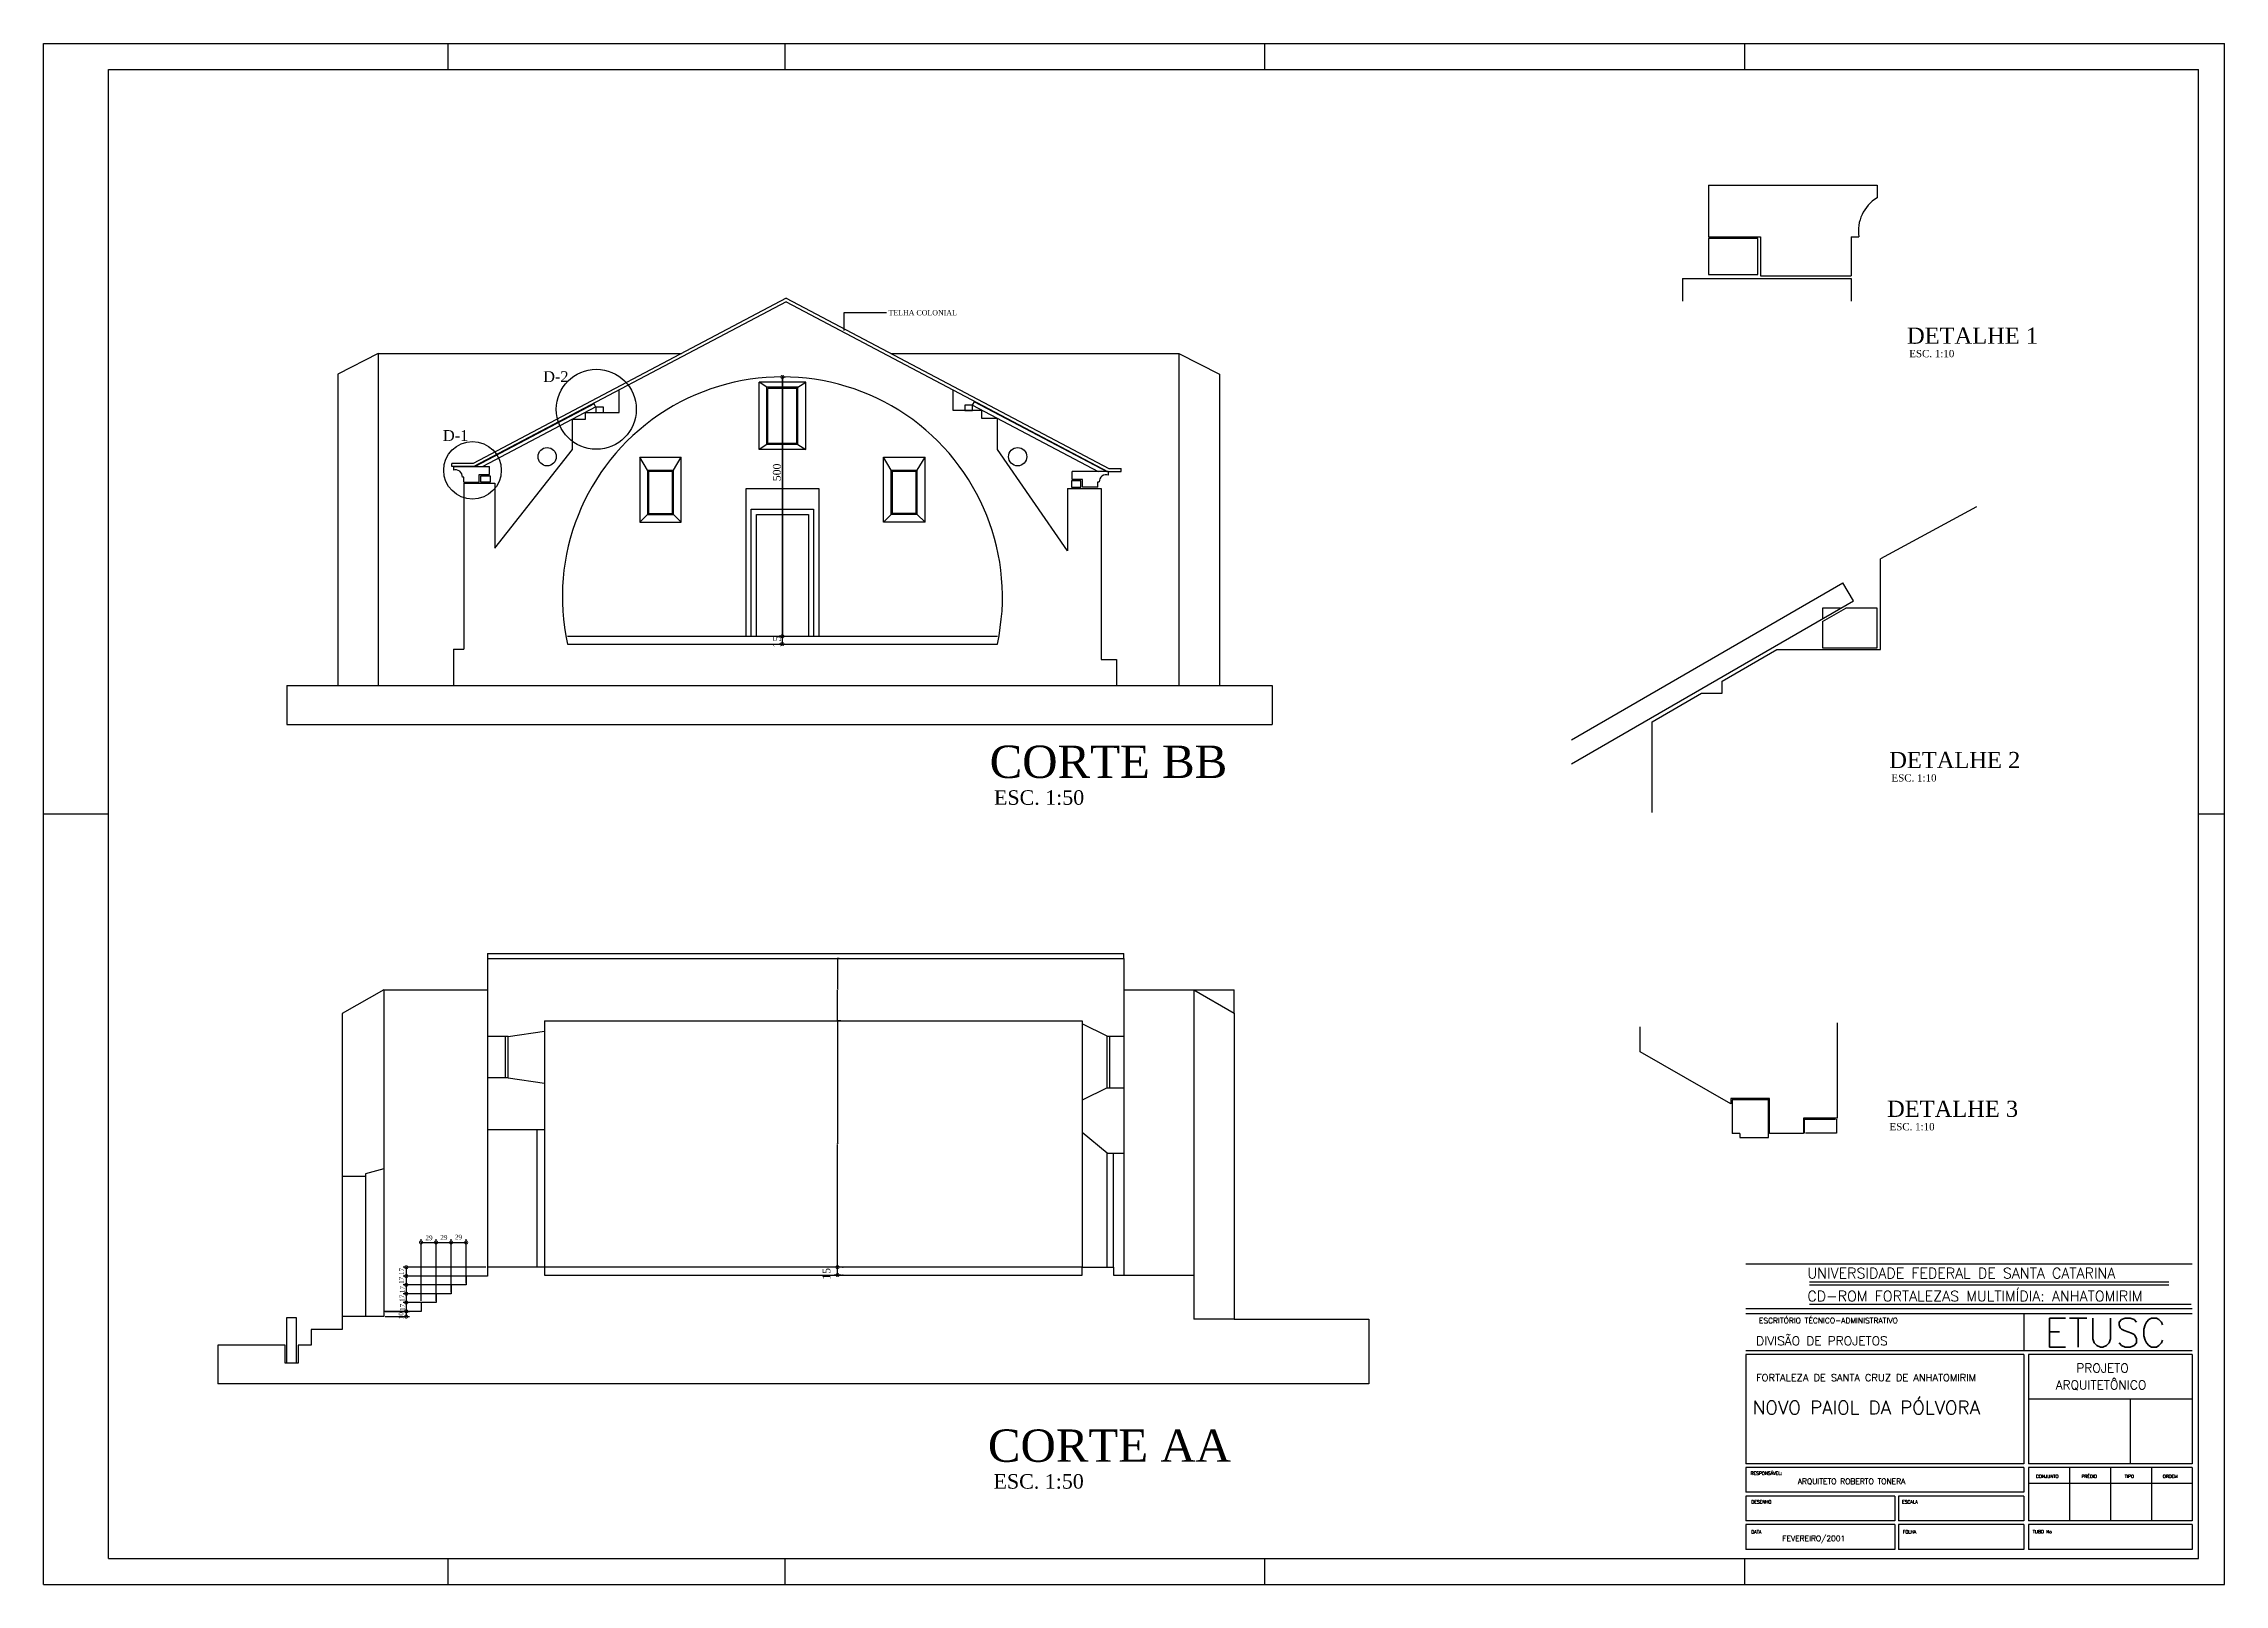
# Model space of a CAD drawing. Extents: x -873 to 2093, y -1229 to 202.
# Drawn here: x 146 to 987, y -401 to 193 of the extents above; entities that cross this region are included whole.
import ezdxf

# ---------------------------------------------------------------- set-up
doc = ezdxf.new("R2010")
doc.units = 0
doc.header["$MEASUREMENT"] = 0
doc.linetypes.add('ACAD_ISO02W100', pattern=[15, 12, -3])
doc.layers.get('0').update_dxf_attribs({"linetype": 'CONTINUOUS'})
doc.layers.get('DEFPOINTS').update_dxf_attribs({"linetype": 'CONTINUOUS'})
for name, color, linetype in [('COTAS', 1, 'CONTINUOUS'), ('ESQUADRIAS', 2, 'CONTINUOUS'), ('MARGEMINT', 6, 'CONTINUOUS'), ('MARGEMTEXT', 1, 'CONTINUOUS'), ('MARGEXT', 2, 'CONTINUOUS'), ('MARGINT', 6, 'CONTINUOUS'), ('PAREDE', 1, 'CONTINUOUS'), ('TEXT1', 3, 'CONTINUOUS'), ('TEXT2', 6, 'CONTINUOUS')]:
    doc.layers.add(name, color=color, linetype=linetype)
doc.styles.add('ROMANS', font='romans')
doc.styles.add('TIMES', font='TIMES.TTF')
doc.dimstyles.get("Standard").update_dxf_attribs({"dimtxt": 0.18, "dimasz": 0.18, "dimexe": 0.18, "dimexo": 0.0625, "dimgap": 0.09, "dimtad": 0, "dimtih": 1, "dimtoh": 1, "dimdec": 4, "dimzin": 0, "dimdsep": 46, "dimtxsty": 'STANDARD', "dimcen": 0.09, "dimadec": 0, "dimazin": 0, "dimtfac": 1, "dimtdec": 4, "dimtofl": 0, "dimtmove": 0, "dimatfit": 3, "dimfxl": 1, "dimtolj": 1, "dimtzin": 0, "dimarcsym": 0})

# ---------------------------------------------------------------- blocks, each defined once
blk = doc.blocks.new('_DOTSMALL')
at = {"color": 0, "linetype": 'ByBlock', "const_width": 0.5}
blk.add_lwpolyline([(-0.0625, 0, 1), (0.0625, 0, 1)], format="xyb", close=True, dxfattribs=at)
blk = doc.blocks.new('*D216')
at = {"color": 0, "linetype": 'ByBlock'}
for p, q in [((452.97, -183.24), (451.48, -183.24)), ((451.66, -183.42), (451.66, -230.56)), ((451.66, -278.06), (451.66, -230.92)), ((452.97, -278.24), (451.48, -278.24))]:
    blk.add_line(p, q, dxfattribs=at)
for points in [[(451.63, -183.42), (451.69, -183.42), (451.66, -183.24)], [(451.63, -278.06), (451.69, -278.06), (451.66, -278.24)]]:
    blk.add_solid(points, dxfattribs=at)
at = {"layer": 'DEFPOINTS', "color": 0, "linetype": 'ByBlock'}
for p in [(451.66, -183.24), (453.04, -183.24), (453.04, -278.24)]:
    blk.add_point(p, dxfattribs=at)
at = {"color": 0, "linetype": 'ByBlock', "insert": (451.66, -230.74), "char_height": 0.18, "attachment_point": 5}
blk.add_mtext('\\A1;95.0000', dxfattribs=at)
blk = doc.blocks.new('*D217')
at = {"color": 0, "linetype": 'ByBlock'}
for p, q in [((452.35, -159.24), (451.48, -159.24)), ((451.66, -159.42), (451.66, -171.06)), ((451.66, -183.06), (451.66, -171.42)), ((452.35, -183.24), (451.48, -183.24))]:
    blk.add_line(p, q, dxfattribs=at)
for points in [[(451.63, -159.42), (451.69, -159.42), (451.66, -159.24)], [(451.63, -183.06), (451.69, -183.06), (451.66, -183.24)]]:
    blk.add_solid(points, dxfattribs=at)
at = {"layer": 'DEFPOINTS', "color": 0, "linetype": 'ByBlock'}
for p in [(451.66, -159.24), (452.41, -159.24), (452.41, -183.24)]:
    blk.add_point(p, dxfattribs=at)
at = {"color": 0, "linetype": 'ByBlock', "insert": (451.66, -171.24), "char_height": 0.18, "attachment_point": 5}
blk.add_mtext('\\A1;24.0000', dxfattribs=at)

msp = doc.modelspace()

# ---------------------------------------------------------------- linework, layer by layer
at = {"color": 0, "linetype": 'ByBlock'}
for p, q in [((277.278449, -295.239666), (286.602758, -295.239666)), ((290.428449, -295.239666), (284.102758, -295.239666))]:
    msp.add_line(p, q, dxfattribs=at)
at = {"layer": 'COTAS', "linetype": 'ByBlock'}
for p, q in [((430.409753, 65.009058), (430.409753, -34.990942)), ((431.034753, 65.009058), (431.659753, 65.009058)), ((430.409753, -34.990942), (430.409753, -26.480308)), ((429.784753, -34.990942), (429.159753, -34.990942)), ((429.784753, -34.990942), (429.159753, -34.990942)), ((429.784753, -37.990942), (429.159753, -37.990942)), ((430.409753, -37.990942), (430.409753, -34.990942)), ((291.053449, -291.214666), (291.053449, -267.413303)), ((291.053449, -268.663303), (296.853449, -268.663303)), ((296.853449, -291.214666), (296.853449, -267.413303)), ((296.853449, -287.814666), (296.853449, -267.413303)), ((296.853449, -268.663303), (302.653449, -268.663303)), ((302.653449, -287.814666), (302.653449, -267.413303)), ((302.653449, -284.414666), (302.653449, -267.413303)), ((302.653449, -268.663303), (308.453449, -268.663303)), ((308.453449, -284.414666), (308.453449, -267.413303)), ((316.028449, -278.239666), (284.102758, -278.239666)), ((316.028449, -281.639666), (284.102758, -281.639666)), ((307.828449, -281.639666), (284.102758, -281.639666)), ((302.028449, -285.039666), (284.102758, -285.039666)), ((307.828449, -285.039666), (284.102758, -285.039666)), ((285.352758, -278.239666), (285.352758, -281.639666)), ((285.352758, -281.639666), (285.352758, -285.039666)), ((285.352758, -285.039666), (285.352758, -288.439666)), ((453.035112, -278.239666), (450.413446, -278.239666)), ((453.035112, -281.239666), (450.413446, -281.239666)), ((451.663446, -281.239666), (451.663446, -278.239666)), ((296.228449, -288.439666), (284.102758, -288.439666)), ((302.028449, -288.439666), (284.102758, -288.439666)), ((296.228449, -291.839666), (284.102758, -291.839666)), ((290.428449, -291.839666), (284.102758, -291.839666)), ((285.352758, -288.439666), (285.352758, -291.839666)), ((285.352758, -291.839666), (285.352758, -295.239666)), ((277.278449, -297.239666), (286.602758, -297.239666)), ((285.352758, -295.239666), (285.352758, -297.239666))]:
    msp.add_line(p, q, dxfattribs=at)
at = {"layer": 'COTAS'}
msp.add_lwpolyline([(430.409753, -37.990942), (430.409753, 65.009058)], dxfattribs=at)
at = {"layer": 'COTAS', "linetype": 'ByBlock'}
for p in [(430.409753, 65.009058), (430.409753, -34.990942), (430.409753, -34.990942), (430.409753, -34.990942), (430.409753, -34.990942), (430.409753, -37.990942), (296.853449, -268.663303), (302.653449, -268.663303), (308.453449, -268.663303), (285.352758, -281.639666), (285.352758, -285.039666), (451.663446, -278.239666), (453.660112, -278.239666), (453.660112, -281.239666), (285.352758, -288.439666), (285.352758, -291.839666), (285.352758, -295.239666), (285.352758, -297.239666)]:
    msp.add_point(p, dxfattribs=at)
at = {"layer": 'DEFPOINTS', "color": 0, "linetype": 'ByBlock'}
for p in [(302.653449, -285.039666), (302.653449, -285.039666), (308.453449, -281.639666), (308.453449, -285.039666), (308.453449, -285.039666), (316.653449, -278.239666), (316.653449, -281.639666), (291.053449, -291.839666), (291.053449, -291.839666), (296.853449, -288.439666), (296.853449, -288.439666), (296.853449, -291.839666), (296.853449, -291.839666), (302.653449, -288.439666), (302.653449, -288.439666), (276.653449, -295.239666), (276.653449, -297.239666), (291.053449, -295.239666)]:
    msp.add_point(p, dxfattribs=at)
at = {"layer": 'ESQUADRIAS'}
for p, q in [((424.409753, 60.994336), (421.409753, 62.994336)), ((439.409753, 62.994336), (421.409753, 62.994336)), ((421.409753, 36.994336), (421.409753, 62.994336)), ((424.409753, 38.994336), (424.409753, 60.994336)), ((436.409753, 60.994336), (424.409753, 60.994336)), ((436.009753, 60.594336), (424.809753, 60.594336)), ((424.809753, 39.394336), (424.809753, 60.594336)), ((436.009753, 39.394336), (436.009753, 60.594336)), ((436.409753, 60.994336), (439.409753, 62.994336)), ((436.409753, 38.994336), (436.409753, 60.994336)), ((439.409753, 36.994336), (439.409753, 62.994336)), ((424.409753, 38.994336), (421.409753, 36.994336)), ((439.409753, 36.994336), (421.409753, 36.994336)), ((436.409753, 38.994336), (424.409753, 38.994336)), ((436.009753, 39.394336), (424.809753, 39.394336)), ((436.409753, 38.994336), (439.409753, 36.994336)), ((555.653449, -209.09704), (555.653449, -189.09704)), ((556.653449, -209.09704), (556.653449, -189.09704)), ((269.653449, -243.239666), (269.653449, -297.239666)), ((276.653449, -240.239666), (276.653449, -295.239666))]:
    msp.add_line(p, q, dxfattribs=at)
at = {"layer": 'ESQUADRIAS', "color": 2}
for p, q in [((378.409753, 29.009058), (375.409753, 34.009058)), ((375.409753, 34.009058), (375.409753, 9.009058)), ((375.409753, 34.009058), (391.409753, 34.009058)), ((388.409753, 29.009058), (391.409753, 34.009058)), ((391.409753, 9.009058), (391.409753, 34.009058)), ((469.409753, 34.009058), (485.409753, 34.009058)), ((472.409753, 29.009058), (469.409753, 34.009058)), ((469.409753, 9.009058), (469.409753, 34.009058)), ((482.409753, 29.009058), (485.409753, 34.009058)), ((485.409753, 9.009058), (485.409753, 34.009058)), ((378.409753, 29.009058), (378.409753, 12.009058)), ((378.409753, 29.009058), (388.409753, 29.009058)), ((378.809753, 28.609058), (378.809753, 12.409058)), ((378.809753, 28.609058), (388.009753, 28.609058)), ((388.009753, 12.409058), (388.009753, 28.609058)), ((388.409753, 12.009058), (388.409753, 29.009058)), ((472.409753, 29.009058), (482.409753, 29.009058)), ((472.409753, 12.009058), (472.409753, 29.009058)), ((472.809753, 12.409058), (472.809753, 28.609058)), ((472.809753, 28.609058), (482.009753, 28.609058)), ((482.009753, 12.409058), (482.009753, 28.609058)), ((482.409753, 12.009058), (482.409753, 29.009058)), ((378.409753, 12.009058), (375.409753, 9.009058)), ((375.409753, 9.009058), (391.409753, 9.009058)), ((378.409753, 12.009058), (388.409753, 12.009058)), ((378.809753, 12.409058), (388.009753, 12.409058)), ((388.409753, 12.009058), (391.409753, 9.009058)), ((472.409753, 12.009058), (469.409753, 9.009058)), ((485.409753, 9.009058), (469.409753, 9.009058)), ((482.409753, 12.009058), (472.409753, 12.009058)), ((482.009753, 12.409058), (472.809753, 12.409058)), ((482.409753, 12.009058), (485.409753, 9.009058)), ((555.653449, -278.239666), (555.653449, -234.239666)), ((558.053449, -278.239666), (558.053449, -234.239666))]:
    msp.add_line(p, q, dxfattribs=at)
at = {"layer": 'ESQUADRIAS', "color": 4}
for p, q in [((546.053449, -184.411268), (546.053449, -213.782812)), ((562.053449, -189.09704), (562.053449, -209.09704)), ((546.053449, -226.239666), (546.053449, -278.239666)), ((562.053449, -234.239666), (562.053449, -281.239666))]:
    msp.add_line(p, q, dxfattribs=at)
at = {"layer": 'ESQUADRIAS', "color": 2}
for points in [[(416.409753, -34.990942), (416.409753, 22.009058), (444.409753, 22.009058), (444.409753, -34.990942)], [(418.409753, -34.990942), (418.409753, 14.009058), (442.409753, 14.009058), (442.409753, -34.990942)], [(420.409753, -34.990942), (420.409753, 12.009058), (440.409753, 12.009058), (440.409753, -34.990942)]]:
    msp.add_lwpolyline(points, dxfattribs=at)
at = {"layer": 'ESQUADRIAS', "color": 4}
for points in [[(316.653449, -189.239666), (316.653449, -205.239666)], [(338.653449, -187.239666), (338.653449, -207.239666)], [(316.653449, -225.239666), (316.653449, -278.239666)]]:
    msp.add_lwpolyline(points, dxfattribs=at)
at = {"layer": 'ESQUADRIAS'}
for points in [[(323.653449, -205.239666), (323.653449, -189.239666)], [(324.653449, -205.239666), (324.653449, -189.239666)], [(335.653449, -225.239666), (335.653449, -278.239666)], [(338.653449, -225.239666), (338.653449, -278.239666)]]:
    msp.add_lwpolyline(points, dxfattribs=at)
at = {"layer": 'MARGEMINT'}
for p, q in [((974.131156, -277.027318), (802.000009, -277.027318)), ((974.131156, -294.240433), (802.000009, -294.240433)), ((974.131156, -296.153001), (802.000009, -296.153001)), ((974.131156, -310.497263), (802.000009, -310.497263))]:
    msp.add_line(p, q, dxfattribs=at)
at = {"layer": 'MARGEMTEXT'}
for p, q in [((909.103834, -296.153001), (909.103834, -310.497263)), ((909.103834, -311.93169), (802.000009, -311.93169)), ((802.000009, -311.93169), (802.000009, -354.008192)), ((909.103834, -311.93169), (909.103834, -354.008192)), ((974.131156, -311.93169), (911.016402, -311.93169)), ((911.016402, -311.93169), (911.016402, -354.008192)), ((974.131156, -311.93169), (974.131156, -354.008192)), ((974.131156, -329.144804), (911.016402, -329.144804)), ((950.179817, -329.144804), (950.179817, -354.008192)), ((909.103834, -354.008192), (802.000009, -354.008192)), ((909.103834, -355.442619), (802.000009, -355.442619)), ((802.000009, -355.442619), (802.000009, -365.00546)), ((909.103834, -355.442619), (909.103834, -365.00546)), ((974.131156, -354.008192), (911.016402, -354.008192)), ((911.016402, -355.442619), (911.016402, -376.002728)), ((974.131156, -355.442619), (911.016402, -355.442619)), ((926.795091, -355.442619), (926.795091, -376.002728)), ((942.573779, -355.442619), (942.573779, -376.002728)), ((958.352468, -355.442619), (958.352468, -376.002728)), ((974.131156, -355.442619), (974.131156, -376.002728)), ((909.103834, -365.00546), (802.000009, -365.00546)), ((859.377058, -366.439886), (802.000009, -366.439886)), ((802.000009, -366.439886), (802.000009, -376.002728)), ((859.377058, -366.439886), (859.377058, -376.002728)), ((909.103834, -366.439886), (860.811484, -366.439886)), ((860.811484, -366.439886), (860.811484, -376.002728)), ((909.103834, -366.439886), (909.103834, -376.002728)), ((974.131156, -361.658466), (911.016402, -361.658466)), ((859.377058, -376.002728), (802.000009, -376.002728)), ((859.377058, -377.437154), (802.000009, -377.437154)), ((802.000009, -377.437154), (802.000009, -386.999996)), ((859.377058, -377.437154), (859.377058, -386.999996)), ((909.103834, -376.002728), (860.811484, -376.002728)), ((909.103834, -377.437154), (860.811484, -377.437154)), ((860.811484, -377.437154), (860.811484, -386.999996)), ((909.103834, -377.437154), (909.103834, -386.999996)), ((974.131156, -376.002728), (911.016402, -376.002728)), ((974.131156, -377.437154), (911.016402, -377.437154)), ((911.016402, -377.437154), (911.016402, -386.999996)), ((974.131156, -377.437154), (974.131156, -386.999996)), ((859.377058, -386.999996), (802.000009, -386.999996)), ((909.103834, -386.999996), (860.811484, -386.999996)), ((974.131156, -386.999996), (911.016402, -386.999996))]:
    msp.add_line(p, q, dxfattribs=at)
at = {"layer": 'MARGEXT'}
for p, q in [((145.500001, -400.5), (145.500001, 193.5)), ((145.500001, 193.5), (986.500001, 193.5)), ((301.500001, 183.5), (301.500001, 193.5)), ((431.500001, 183.5), (431.500001, 193.5)), ((616.500001, 183.5), (616.500001, 193.5)), ((801.500001, 183.5), (801.500001, 193.5)), ((986.500001, -400.5), (986.500001, 193.5)), ((145.500001, -103.5), (170.500001, -103.5)), ((976.500001, -103.5), (986.500001, -103.5)), ((301.500001, -400.5), (301.500001, -390.5)), ((431.500001, -400.5), (431.500001, -390.5)), ((616.500001, -400.5), (616.500001, -390.5)), ((801.500001, -400.5), (801.500001, -390.5)), ((145.500001, -400.5), (986.500001, -400.5))]:
    msp.add_line(p, q, dxfattribs=at)
at = {"layer": 'MARGINT'}
for p, q in [((170.500001, -390.5), (170.500001, 183.5)), ((170.500001, 183.5), (976.500001, 183.5)), ((976.500001, -390.5), (976.500001, 183.5)), ((170.500001, -390.5), (976.500001, -390.5))]:
    msp.add_line(p, q, dxfattribs=at)
at = {"layer": 'PAREDE', "color": 4}
for p, q in [((787.545994, 138.994666), (787.545994, 118.994666)), ((787.545994, 138.994666), (852.545994, 138.994666)), ((852.545994, 138.994666), (852.545994, 133.994666)), ((787.545994, 118.994666), (807.545994, 118.994666)), ((807.545994, 118.994666), (807.545994, 103.994666)), ((842.545994, 118.994666), (845.545994, 118.994666)), ((842.545994, 118.994666), (842.545994, 103.994666)), ((777.545994, 102.994666), (842.545994, 102.994666)), ((777.545994, 102.994666), (777.545994, 94.165309)), ((807.545994, 103.994666), (842.545994, 103.994666)), ((842.545994, 102.994666), (842.545994, 94.165309)), ((357.79706, 54.655077), (311.872248, 30.409058)), ((358.469112, 53.382131), (357.79706, 54.655077)), ((837.139362, -184.067123), (837.139362, -220.729307)), ((761.139362, -195.229307), (761.139362, -185.612644)), ((796.139362, -215.229307), (761.139362, -195.229307)), ((796.139362, -213.229307), (796.139362, -215.229307)), ((811.139362, -213.229307), (796.139362, -213.229307)), ((811.139362, -226.729307), (811.139362, -213.229307)), ((824.139362, -226.729307), (811.139362, -226.729307)), ((824.139362, -220.729307), (824.139362, -226.729307)), ((837.139362, -220.729307), (824.139362, -220.729307)), ((260.653449, -243.239666), (260.653449, -297.239666)), ((546.053449, -278.239666), (338.653449, -278.239666))]:
    msp.add_line(p, q, dxfattribs=at)
at = {"layer": 'PAREDE'}
for p, q in [((583.309753, 74.009058), (583.309753, -53.990942)), ((367.509753, 51.336408), (367.509753, 60.009058)), ((496.309753, 52.009058), (496.309753, 60.009058)), ((598.909753, 66.009058), (598.909753, -53.990942)), ((354.509753, 51.336408), (367.509753, 51.336408)), ((354.509753, 48.696656), (354.509753, 51.336408)), ((507.309753, 52.009058), (496.309753, 52.009058)), ((507.309753, 49.009058), (507.309753, 52.009058)), ((349.509753, 48.696656), (354.509753, 48.696656)), ((349.509753, 37.009058), (349.509753, 48.696656)), ((513.309753, 49.009058), (507.309753, 49.009058)), ((513.309753, 37.009058), (513.309753, 49.009058)), ((513.309753, 37.009058), (513.309753, 37.009058)), ((307.509753, 24.009058), (307.509753, -39.990942)), ((319.509753, 24.009058), (319.509753, -0.990942)), ((540.309753, 22.009058), (540.309753, -1.990942)), ((553.309753, 22.009058), (553.309753, -43.990942)), ((303.509753, -39.990942), (303.509753, -53.990942)), ((559.309753, -43.990942), (559.309753, -53.990942)), ((239.346373, -53.990942), (239.346373, -68.990942)), ((619.343981, -53.990942), (619.343981, -68.990942)), ((316.653449, -159.239666), (562.053449, -159.239666)), ((316.653449, -159.239666), (316.653449, -189.239666)), ((562.053449, -159.239666), (562.053449, -189.09704)), ((276.653449, -171.239666), (260.653449, -180.470435)), ((276.653449, -171.239666), (276.653449, -240.239666)), ((589.053449, -171.239666), (604.653449, -180.239666)), ((589.053449, -171.239666), (589.053449, -298.239666)), ((260.653449, -180.470435), (260.653449, -243.239666)), ((338.653449, -183.239666), (546.053449, -183.239666)), ((338.653449, -183.239666), (338.653449, -187.739666)), ((546.053449, -183.239666), (546.053449, -184.411268)), ((555.653449, -189.09704), (546.053449, -184.411268)), ((604.653449, -180.239666), (604.653449, -298.239666)), ((555.653449, -189.09704), (562.053449, -189.09704)), ((555.653449, -209.09704), (546.053449, -213.782812)), ((555.653449, -209.09704), (562.053449, -209.09704)), ((562.053449, -209.09704), (562.053449, -234.239666)), ((546.053449, -213.782812), (546.053449, -226.239666)), ((555.653449, -234.239666), (546.053449, -226.239666)), ((555.653449, -234.239666), (562.053449, -234.239666)), ((338.653449, -281.239666), (546.053449, -281.239666)), ((546.053449, -281.239666), (546.053449, -278.239666)), ((546.053449, -278.239666), (558.053449, -278.239666)), ((558.053449, -278.239666), (558.053449, -281.239666)), ((558.053449, -281.239666), (589.053449, -281.239666)), ((248.653449, -302.239666), (248.653449, -308.239666)), ((260.653449, -302.239666), (248.653449, -302.239666)), ((260.653449, -297.239666), (260.653449, -302.239666)), ((276.653449, -295.239666), (276.653449, -297.239666)), ((604.653449, -298.239666), (589.053449, -298.239666)), ((604.653449, -298.239666), (656.518202, -298.239666)), ((656.518202, -298.239666), (656.518202, -323.239666)), ((238.653449, -308.239666), (212.673173, -308.239666)), ((212.673173, -308.239666), (212.673173, -323.239666)), ((238.653449, -315.239666), (238.653449, -308.239666)), ((243.653449, -308.239666), (243.653449, -315.239666)), ((248.653449, -308.239666), (243.653449, -308.239666)), ((243.653449, -315.239666), (238.653449, -315.239666)), ((656.518202, -323.239666), (212.673173, -323.239666))]:
    msp.add_line(p, q, dxfattribs=at)
at = {"layer": 'PAREDE', "color": 3}
for p, q in [((307.509753, 26.409058), (307.009753, 26.409058)), ((307.509753, 24.409058), (307.509753, 26.409058)), ((313.509753, 27.409058), (317.509753, 27.409058)), ((313.509753, 24.409058), (313.509753, 27.409058)), ((317.509753, 27.409058), (317.509753, 30.409058)), ((542.099595, 25.515773), (542.099595, 28.515773)), ((546.099595, 25.515773), (542.099595, 25.515773)), ((546.099595, 22.515773), (546.099595, 25.515773)), ((561.099595, 28.515773), (561.099595, 29.715773)), ((552.099595, 24.515773), (552.599595, 24.515773)), ((552.099595, 22.515773), (552.099595, 24.515773))]:
    msp.add_line(p, q, dxfattribs=at)
at = {"layer": 'PAREDE', "color": 5}
for p, q in [((890.873628, 14.879118), (853.873628, -5.120882)), ((853.873628, -40.120882), (853.873628, -5.120882)), ((813.873628, -40.120882), (853.873628, -40.120882)), ((784.873628, -56.910355), (792.873628, -56.910355)), ((792.873628, -56.910355), (792.873628, -52.278776)), ((765.873628, -102.910355), (765.873628, -67.910355))]:
    msp.add_line(p, q, dxfattribs=at)
at = {"layer": 'PAREDE', "color": 1}
for p, q in [((316.653449, -157.239666), (562.053449, -157.239666)), ((316.653449, -157.239666), (316.653449, -159.239666)), ((562.053449, -159.239666), (562.053449, -157.239666))]:
    msp.add_line(p, q, dxfattribs=at)
at = {"layer": 'PAREDE', "color": 2}
for p, q in [((562.053449, -171.239666), (604.653449, -171.239666)), ((604.653449, -180.239666), (604.653449, -171.239666)), ((810.723822, -213.734652), (796.654648, -213.734652)), ((796.654648, -213.734652), (796.654648, -226.729307)), ((810.723822, -228.229307), (810.723822, -213.734652)), ((799.654648, -226.729307), (796.654648, -226.729307)), ((799.654648, -226.729307), (799.654648, -228.229307)), ((799.654648, -228.229307), (810.723822, -228.229307))]:
    msp.add_line(p, q, dxfattribs=at)
at = {"layer": 'PAREDE', "color": 1, "linetype": 'ACAD_ISO02W100'}
for p, q in [((824.556402, -221.145849), (836.936074, -221.145849)), ((824.556402, -226.569414), (824.556402, -221.145849)), ((836.936074, -226.569414), (824.556402, -226.569414)), ((836.936074, -221.145849), (836.936074, -226.569414))]:
    msp.add_line(p, q, dxfattribs=at)
at = {"layer": 'PAREDE', "color": 2}
msp.add_lwpolyline([(806.544717, 118.327922), (787.51144, 118.327922), (787.51144, 104.499849), (806.544717, 104.499849)], close=True, dxfattribs=at)
at = {"layer": 'PAREDE', "color": 3}
for points in [[(431.909753, 95.36603), (311.146547, 31.609058), (302.968355, 31.609058)], [(431.909753, 94.009058), (311.44387, 30.409058)], [(431.909753, 95.36603), (556.259063, 29.715773), (561.099595, 29.715773)], [(431.909753, 94.009058), (556.099595, 28.442992)], [(302.968355, 30.409058), (302.968355, 31.609058)], [(311.44387, 30.409058), (305.44387, 30.409058), (302.968355, 30.409058)], [(303.509753, 30.409058), (317.509753, 30.409058)], [(303.509753, 30.409058), (303.509753, 29.009058)], [(556.099595, 28.515773), (542.099595, 28.515773)], [(556.099595, 28.515773), (561.099595, 28.515773)], [(556.099595, 28.515773), (556.099595, 27.115773)], [(307.509753, 24.409058), (313.509753, 24.409058)], [(552.099595, 22.515773), (546.099595, 22.515773)], [(831.479894, -29.350031), (831.479894, -39.430154), (852.619526, -39.430154), (852.619526, -24.120882), (840.51206, -24.120882)], [(831.479894, -29.350031), (840.51206, -24.120882)]]:
    msp.add_lwpolyline(points, dxfattribs=at)
at = {"layer": 'PAREDE'}
for points in [[(274.509753, 74.009058), (258.909753, 66.009058)], [(274.509753, 74.009058), (274.509753, -53.990942)], [(583.309753, 74.009058), (598.909753, 66.009058)], [(258.909753, 66.009058), (258.909753, -53.990942)], [(319.509753, -0.990942), (349.509753, 37.009058)], [(540.309753, -1.990942), (513.309753, 37.009058)], [(307.509753, 24.009058), (319.509753, 24.009058)], [(540.309753, 22.009058), (553.309753, 22.009058)], [(303.509753, -39.990942), (307.509753, -39.990942)], [(553.309753, -43.990942), (559.309753, -43.990942)], [(553.309753, -43.990942), (559.309753, -43.990942)], [(239.346373, -53.990942), (619.343981, -53.990942)], [(239.346373, -68.990942), (619.343981, -68.990942)], [(324.653449, -189.239666), (316.653449, -189.239666)], [(324.653449, -189.239666), (338.653449, -187.239666)], [(316.653449, -205.239666), (316.653449, -225.239666)], [(324.653449, -205.239666), (316.653449, -205.239666)], [(324.653449, -205.239666), (338.653449, -207.239666)], [(338.653449, -207.239666), (338.653449, -225.239666)], [(338.653449, -225.239666), (316.653449, -225.239666)], [(269.653449, -243.239666), (260.653449, -243.239666)], [(276.653449, -240.239666), (269.653449, -242.239666)], [(269.653449, -242.239666), (269.653449, -243.239666)], [(308.453449, -285.039666), (302.653449, -285.039666)], [(302.653449, -285.039666), (302.653449, -288.439666)], [(316.653449, -281.639666), (308.453449, -281.639666)], [(308.453449, -281.639666), (308.453449, -285.039666)], [(338.653449, -278.239666), (316.653449, -278.239666)], [(316.653449, -278.239666), (316.653449, -281.639666)], [(338.653449, -278.239666), (316.653449, -278.239666)], [(338.653449, -278.239666), (338.653449, -281.239666)], [(296.853449, -291.839666), (291.053449, -291.839666)], [(291.053449, -291.839666), (291.053449, -295.239666)], [(302.653449, -288.439666), (296.853449, -288.439666)], [(296.853449, -288.439666), (296.853449, -291.839666)], [(276.653449, -297.239666), (260.653449, -297.239666)], [(291.053449, -295.239666), (276.653449, -295.239666)]]:
    msp.add_lwpolyline(points, dxfattribs=at)
at = {"layer": 'PAREDE', "color": 2}
for points in [[(274.509753, 74.009058), (391.457135, 74.009058)], [(472.36237, 74.009058), (583.309753, 74.009058)], [(734.754418, -74.949491), (839.403704, -14.363062)], [(843.411994, -21.286473), (839.403704, -14.363062)], [(734.754418, -84.19349), (843.411994, -21.286473)], [(276.653449, -171.239666), (316.653449, -171.239666)]]:
    msp.add_lwpolyline(points, dxfattribs=at)
at = {"layer": 'PAREDE', "color": 4}
for points in [[(358.450689, 53.417026), (314.87089, 30.409058)], [(503.75256, 54.054781), (504.588558, 55.63826)], [(503.75256, 54.054781), (552.126445, 28.515773)], [(504.495183, 55.461396), (555.533362, 28.515773)], [(347.509753, -37.990942), (513.309753, -37.990942)]]:
    msp.add_lwpolyline(points, dxfattribs=at)
at = {"layer": 'PAREDE', "color": 3}
for points in [[(361.430354, 53.382131), (358.469112, 53.382131), (358.469112, 51.336408), (361.430354, 51.336408)], [(503.75256, 54.054781), (500.791318, 54.054781), (500.791318, 52.009058), (503.75256, 52.009058)], [(314.060986, 26.858458), (317.667581, 26.858458), (317.667581, 24.414821), (314.060986, 24.414821)], [(545.548362, 24.965173), (541.941767, 24.965173), (541.941767, 22.521536), (545.548362, 22.521536)]]:
    msp.add_lwpolyline(points, close=True, dxfattribs=at)
at = {"layer": 'PAREDE', "color": 2, "linetype": 'ACAD_ISO02W100'}
msp.add_lwpolyline([(838.516197, -24.120882), (831.479894, -24.120882), (831.479894, -28.194531)], dxfattribs=at)
at = {"layer": 'PAREDE', "color": 1}
msp.add_lwpolyline([(347.509753, -34.990942), (513.309753, -34.990942)], dxfattribs=at)
at = {"layer": 'PAREDE', "color": 5}
for points in [[(792.873628, -52.278776), (813.873628, -40.120882)], [(765.873628, -67.910355), (784.873628, -56.910355)]]:
    msp.add_lwpolyline(points, dxfattribs=at)
at = {"layer": 'PAREDE', "color": 4}
msp.add_lwpolyline([(242.881791, -315.239666), (239.31634, -315.239666), (239.31634, -297.641559), (242.881791, -297.641559)], close=True, dxfattribs=at)
at = {"layer": 'PAREDE'}
for centre, radius in [((358.64737, 52.531263), 15.426825), ((310.895063, 29.009162), 11.107657)]:
    msp.add_circle(centre, radius, dxfattribs=at)
at = {"layer": 'PAREDE', "color": 3}
for centre in [(339.677275, 34.236294), (521.14223, 34.236294)]:
    msp.add_circle(centre, 3.51918, dxfattribs=at)
at = {"layer": 'PAREDE', "color": 4}
for centre, radius, start, end in [((860.21005, 121.284773), 14.841803, 121.089945322, 188.876267722), ((430.409753, -19.852156), 84.861214, 347.658003072, 192.341996928)]:
    msp.add_arc(centre, radius, start, end, dxfattribs=at)
at = {"layer": 'PAREDE', "color": 3}
for centre, start, end in [((304.400324, 26.552134), 356.861587225, 109.92426315), ((555.209024, 24.658849), 70.07573685, 183.138412775)]:
    msp.add_arc(centre, 2.613349, start, end, dxfattribs=at)
at = {"layer": 'TEXT1'}
for p, q in [((965.131156, -283.970146), (826.469954, -283.970146)), ((965.131156, -285.175266), (826.469954, -285.175266)), ((973.629899, -292.603456), (826.469954, -292.603456))]:
    msp.add_line(p, q, dxfattribs=at)

# ---------------------------------------------------------------- block references
at = {"layer": 'COTAS', "linetype": 'ByBlock', "xscale": 2.5, "yscale": 2.5, "zscale": 2.5}
for p, rotation in [((430.409753, 65.009058), 90), ((430.409753, -34.990942), 90), ((430.409753, -34.990942), 270), ((430.409753, -37.990942), 270), ((291.053449, -268.663303), 180), ((296.853449, -268.663303), 180), ((302.653449, -268.663303), 180), ((285.352758, -278.239666), 90), ((451.663446, -278.239666), 90), ((285.352758, -281.639666), 90), ((285.352758, -281.639666), 270), ((285.352758, -285.039666), 90), ((285.352758, -285.039666), 270), ((451.663446, -281.239666), 270), ((285.352758, -288.439666), 90), ((285.352758, -288.439666), 270), ((285.352758, -291.839666), 270), ((285.352758, -291.839666), 90), ((285.352758, -295.239666), 270), ((285.352758, -295.239666), 90), ((285.352758, -297.239666), 270)]:
    msp.add_blockref('_DOTSMALL', p, dxfattribs=dict(at, rotation=rotation))
for p in [(296.853449, -268.663303), (302.653449, -268.663303), (308.453449, -268.663303)]:
    msp.add_blockref('_DOTSMALL', p, dxfattribs=at)

# ---------------------------------------------------------------- texts
at = {"style": 'TIMES'}
for s, height, p in [('DETALHE 3', 6.24, (856.437485, -220.272223)), ('ESC. 1:10', 2.8, (857.350844, -225.445502)), ('CORTE AA', 12.48, (509.667236, -353.250787)), ('ESC. 1:50', 5.6, (511.84487, -363.597345))]:
    msp.add_text(s, height=height, dxfattribs=at).set_placement(p)
at = {"layer": 'COTAS', "style": 'TIMES'}
msp.add_text('17', height=1.8, rotation=90, dxfattribs=at).set_placement((284.476479, -281.24272))
at = {"layer": 'COTAS', "linetype": 'ByBlock', "attachment_point": 5, "rotation": 90, "style": 'TIMES'}
for s, insert, char_height in [('\\A1;500', (428.258797, 28.197145), 3), ('\\A1;15', (428.258797, -37.092067), 3), ('\\A1;17', (283.412828, -283.289877), 1.8), ('\\A1;17', (283.776472, -286.855576), 1.8), ('\\A1;15', (447.408254, -280.780939), 3), ('\\A1;17', (283.646063, -290.177008), 1.8), ('\\A1;17', (283.846698, -293.720162), 1.8), ('\\A1;10', (283.34771, -296.936042), 1.8)]:
    msp.add_mtext(s, dxfattribs=dict(at, insert=insert, char_height=char_height))
at = {"layer": 'COTAS', "linetype": 'ByBlock', "char_height": 1.8, "attachment_point": 5, "style": 'TIMES'}
for insert in [(294.117984, -266.916171), (299.870178, -266.774311), (305.480365, -266.632445)]:
    msp.add_mtext('\\A1;29', dxfattribs=dict(at, insert=insert))
at = {"layer": 'TEXT1', "style": 'ROMANS'}
for s, height, p in [('UNIVERSIDADE FEDERAL DE SANTA CATARINA', 4.01639344, (825.689442, -282.517998)), ('CD-ROM FORTALEZAS MULTIMÍDIA: ANHATOMIRIM', 4.01639344, (825.664771, -291.361082)), ('ESCRITÓRIO TÉCNICO-ADMINISTRATIVO', 2.12233962, (806.981922, -299.85044)), ('DIVISÃO DE PROJETOS', 3.44262295, (805.92004, -308.339799)), ('FORTALEZA DE SANTA CRUZ DE ANHATOMIRIM', 2.78852459, (805.92204, -322.205821)), ('PROJETO', 3.442623, (929.42004, -318.839799)), ('ARQUITETÔNICO', 3.44262295, (921.42004, -325.339799)), ('NOVO PAIOL DA PÓLVORA', 5.16393443, (804.594659, -334.935986)), ('RESPONSÁVEL:', 1.2431694, (803.796273, -358.288371)), ('ARQUITETO ROBERTO TONERA', 2.12233962, (821.981922, -361.85044)), ('CONJUNTO  ', 1.2431694, (913.835024, -359.474358)), ('PRÉDIO', 1.2431694, (931.389659, -359.474358)), ('TIPO', 1.2431694, (948.080958, -359.474358)), ('ORDEM', 1.2431694, (962.757786, -359.474358)), ('DESENHO                       ', 1.2431694, (804.079294, -369.325179)), ('ESCALA', 1.2431694, (862.211041, -369.325179)), ('DATA                              ', 1.2431694, (804.079294, -380.893058)), ('FEVEREIRO/2001', 2.12233962, (815.981922, -383.85044)), ('FOLHA', 1.2431694, (862.498822, -380.893058)), ('TUBO No', 1.2431694, (912.598478, -380.805063))]:
    msp.add_text(s, height=height, dxfattribs=at).set_placement(p)
at = {"layer": 'TEXT1', "attachment_point": 1, "style": 'TIMES'}
for s, insert, char_height, width in [('TELHA COLONIAL', (471.316787, 90.77192), 2, 27.08360399), ('DETALHE 1', (864.126132, 84.015455), 6.24, 52.07036404), ('ESC. 1:10', (864.966816, 75.402177), 2.8, 26.6283), ('D-2', (338.158079, 67.211188), 4.16, 5.7041), ('D-1', (299.498094, 44.493939), 4.16, 5.7041), ('CORTE BB', (510.333076, -77.118943), 12.48, 147.6787), ('DETALHE 2', (857.265879, -79.566886), 6.24, 73.8394), ('ESC. 1:10', (858.106563, -88.180165), 2.8, 26.6283), ('ESC. 1:50', (512.014445, -94.3455), 5.6, 53.2566537)]:
    msp.add_mtext(s, dxfattribs=dict(at, insert=insert, char_height=char_height, width=width))
at = {"layer": 'TEXT2', "style": 'ROMANS'}
msp.add_text('ETUSC', height=11.1926018, dxfattribs=at).set_placement((917.111893, -309.005301))

# ---------------------------------------------------------------- dimensions: what is measured, and where the dimension line sits
at = {"layer": 'COTAS'}
for base, p1, p2, picture, middle in [((451.663446, -159.239666), (452.410112, -183.239666), (452.410112, -159.239666), '*D217', (451.663446, -171.239666)), ((451.663446, -183.239666), (453.035112, -278.239666), (453.035112, -183.239666), '*D216', (451.663446, -230.739666))]:
    dim = msp.add_linear_dim(base=base, p1=p1, p2=p2, angle=90, dimstyle='STANDARD', override={"dimscale": 1}, dxfattribs=at)
    dim.commit()
    dim.dimension.update_dxf_attribs({"geometry": picture, "text_midpoint": middle})

# ---------------------------------------------------------------- leaders
msp.add_leader([(454.250726, 82.93625), (454.250726, 89.844121), (470.584767, 89.844121)], dimstyle='STANDARD', override={"dimscale": 1}, dxfattribs=at)

doc.saveas('drawing.dxf')
